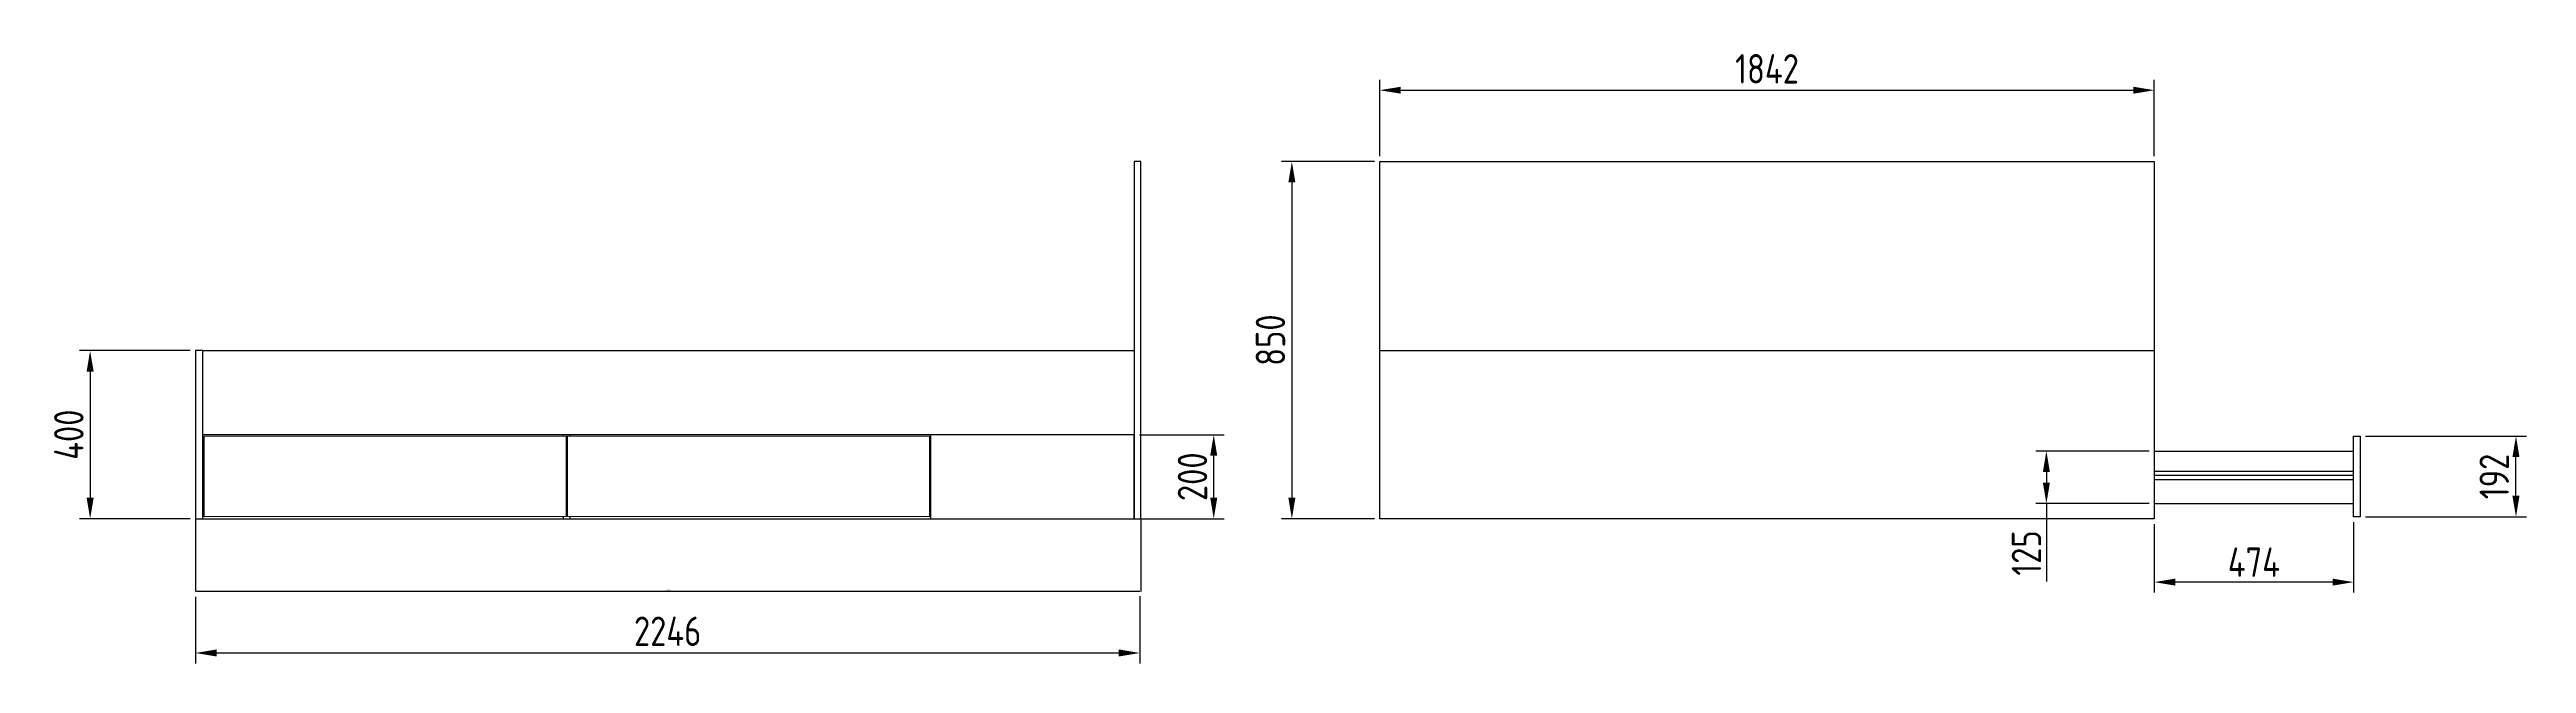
# Model space of a CAD drawing. Header units: millimetres. Extents: x 1713 to 34496, y -3951 to 7152.
# Drawn here: x 14068 to 19959, y 5692 to 7152 of the extents above; entities that cross this region are included whole.
import ezdxf

# ---------------------------------------------------------------- set-up
doc = ezdxf.new("R2010")
doc.units = ezdxf.units.MM
doc.layers.add('awcad.layer.СКД_технические_средства', color=7, linetype='Continuous', lineweight=30)
doc.styles.add('awcad.labels', font='eskd.shx')
doc.styles.get("Standard").update_dxf_attribs({"font": 'arial.ttf'})
doc.dimstyles.new('awcad.dim.building', dxfattribs={"dimtxt": 3.5, "dimasz": 2.5, "dimexe": 1.25, "dimexo": 0.625, "dimtad": 1, "dimtxsty": 'awcad.labels', "dimcen": 2.5, "dimadec": 0, "dimazin": 0, "dimtfac": 1, "dimtmove": 0, "dimatfit": 3, "dimldrblk": 'NONE', "dimfxl": 1, "dimarcsym": 0})
doc.dimstyles.new('ISO-25', dxfattribs={"dimtxt": 2.5, "dimasz": 2.5, "dimexe": 1.25, "dimexo": 0.625, "dimtad": 1, "dimtxsty": 'Standard', "dimcen": 2.5, "dimadec": 0, "dimazin": 0, "dimtfac": 1, "dimtmove": 0, "dimatfit": 3, "dimfxl": 1, "dimarcsym": 0})

# ---------------------------------------------------------------- blocks, each defined once
blk = doc.blocks.new('*D214')
at = {"layer": 'awcad.layer.СКД_технические_средства', "color": 0, "linetype": 'ByBlock', "lineweight": -2, "transparency": 16777216}
for p, q in [((17219.2, 6885.9), (16997.6, 6885.9)), ((17022.6, 6835.9), (17022.6, 6085.9)), ((17219.2, 6035.9), (16997.6, 6035.9))]:
    blk.add_line(p, q, dxfattribs=at)
at = {"layer": 'awcad.layer.СКД_технические_средства', "color": 0, "linetype": 'ByBlock', "transparency": 16777216}
for points in [[(17014.2, 6835.9), (17030.9, 6835.9), (17022.6, 6885.9)], [(17014.2, 6085.9), (17030.9, 6085.9), (17022.6, 6035.9)]]:
    blk.add_solid(points, dxfattribs=at)
at = {"layer": 'Defpoints', "color": 0, "linetype": 'ByBlock', "transparency": 16777216}
for p in [(17231.7, 6885.9), (17022.6, 6035.9), (17231.7, 6035.9)]:
    blk.add_point(p, dxfattribs=at)
at = {"layer": 'awcad.layer.СКД_технические_средства', "color": 0, "linetype": 'ByBlock', "lineweight": -2, "transparency": 16777216, "insert": (16971.7, 6460.9), "char_height": 70, "attachment_point": 5, "rotation": 90, "style": 'awcad.labels'}
blk.add_mtext('850', dxfattribs=at)
blk = doc.blocks.new('_None')
blk = doc.blocks.new('*D211')
at = {"layer": 'awcad.layer.СКД_технические_средства', "color": 0, "linetype": 'ByBlock', "lineweight": -2, "transparency": 16777216}
for p, q in [((17231.7, 6898.4), (17231.7, 7080.4)), ((19073.7, 6898.4), (19073.7, 7080.4)), ((17281.7, 7055.4), (19023.7, 7055.4))]:
    blk.add_line(p, q, dxfattribs=at)
at = {"layer": 'awcad.layer.СКД_технические_средства', "color": 0, "linetype": 'ByBlock', "transparency": 16777216}
for points in [[(17281.7, 7063.7), (17281.7, 7047.1), (17231.7, 7055.4)], [(19023.7, 7063.7), (19023.7, 7047.1), (19073.7, 7055.4)]]:
    blk.add_solid(points, dxfattribs=at)
at = {"layer": 'Defpoints', "color": 0, "linetype": 'ByBlock', "transparency": 16777216}
for p in [(19073.7, 7055.4), (17231.7, 6885.9), (19073.7, 6885.9)]:
    blk.add_point(p, dxfattribs=at)
at = {"layer": 'awcad.layer.СКД_технические_средства', "color": 0, "linetype": 'ByBlock', "lineweight": -2, "transparency": 16777216, "insert": (18152.7, 7106.3), "char_height": 70, "attachment_point": 5, "style": 'awcad.labels'}
blk.add_mtext('1842', dxfattribs=at)
blk = doc.blocks.new('*D217')
at = {"color": 0, "lineweight": -2, "transparency": 16777216}
for p, q in [((14415, 6035.3), (14415, 5862.6)), ((16663.5, 6035.3), (16663.5, 5862.6)), ((14417.5, 5863.9), (16661, 5863.9))]:
    blk.add_line(p, q, dxfattribs=at)
at = {"color": 0, "transparency": 16777216}
for points in [[(14417.5, 5864.3), (14417.5, 5863.5), (14415, 5863.9)], [(16661, 5864.3), (16661, 5863.5), (16663.5, 5863.9)]]:
    blk.add_solid(points, dxfattribs=at)
at = {"layer": 'Defpoints', "color": 0, "transparency": 16777216}
for p in [(14415, 6035.9), (16663.5, 6035.9), (16663.5, 5863.9)]:
    blk.add_point(p, dxfattribs=at)
at = {"color": 0, "transparency": 16777216, "insert": (15539.3, 5866), "char_height": 2.5, "attachment_point": 5}
blk.add_mtext('2248,5', dxfattribs=at)
blk = doc.blocks.new('*D246')
at = {"layer": 'awcad.layer.СКД_технические_средства', "color": 0, "linetype": 'ByBlock', "lineweight": -2, "transparency": 16777216}
for p, q in [((19061.2, 6196.9), (18792.1, 6196.9)), ((18817.1, 6146.9), (18817.1, 6121.9)), ((19061.2, 6071.9), (18792.1, 6071.9)), ((18817.1, 6071.9), (18817.1, 5886.9))]:
    blk.add_line(p, q, dxfattribs=at)
at = {"layer": 'awcad.layer.СКД_технические_средства', "color": 0, "linetype": 'ByBlock', "transparency": 16777216}
for points in [[(18808.7, 6146.9), (18825.4, 6146.9), (18817.1, 6196.9)], [(18808.7, 6121.9), (18825.4, 6121.9), (18817.1, 6071.9)]]:
    blk.add_solid(points, dxfattribs=at)
at = {"layer": 'Defpoints', "color": 0, "linetype": 'ByBlock', "transparency": 16777216}
for p in [(19073.7, 6196.9), (18817.1, 6071.9), (19073.7, 6071.9)]:
    blk.add_point(p, dxfattribs=at)
at = {"layer": 'awcad.layer.СКД_технические_средства', "color": 0, "linetype": 'ByBlock', "lineweight": -2, "transparency": 16777216, "insert": (18769.6, 5954.4), "char_height": 70, "attachment_point": 5, "rotation": 90, "style": 'awcad.labels'}
blk.add_mtext('125', dxfattribs=at)
blk = doc.blocks.new('*D250')
at = {"layer": 'awcad.layer.СКД_технические_средства', "color": 0, "linetype": 'ByBlock', "lineweight": -2, "transparency": 16777216}
for p, q in [((14402.5, 6435.9), (14139.4, 6435.9)), ((14164.4, 6385.9), (14164.4, 6085.9)), ((14402.5, 6035.9), (14139.4, 6035.9))]:
    blk.add_line(p, q, dxfattribs=at)
at = {"layer": 'awcad.layer.СКД_технические_средства', "color": 0, "linetype": 'ByBlock', "transparency": 16777216}
for points in [[(14156.1, 6385.9), (14172.8, 6385.9), (14164.4, 6435.9)], [(14156.1, 6085.9), (14172.8, 6085.9), (14164.4, 6035.9)]]:
    blk.add_solid(points, dxfattribs=at)
at = {"layer": 'Defpoints', "color": 0, "linetype": 'ByBlock', "transparency": 16777216}
for p in [(14415, 6435.9), (14164.4, 6035.9), (14415, 6035.9)]:
    blk.add_point(p, dxfattribs=at)
at = {"layer": 'awcad.layer.СКД_технические_средства', "color": 0, "linetype": 'ByBlock', "lineweight": -2, "transparency": 16777216, "insert": (14113.8, 6235.9), "char_height": 70, "attachment_point": 5, "rotation": 90, "style": 'awcad.labels'}
blk.add_mtext('400', dxfattribs=at)
blk = doc.blocks.new('*D258')
at = {"layer": 'awcad.layer.СКД_технические_средства', "color": 0, "linetype": 'ByBlock', "lineweight": -2, "transparency": 16777216}
for p, q in [((16660, 6235.9), (16861.8, 6235.9)), ((16836.8, 6085.9), (16836.8, 6185.9)), ((16660, 6035.9), (16861.8, 6035.9))]:
    blk.add_line(p, q, dxfattribs=at)
at = {"layer": 'awcad.layer.СКД_технические_средства', "color": 0, "linetype": 'ByBlock', "transparency": 16777216}
for points in [[(16828.4, 6185.9), (16845.1, 6185.9), (16836.8, 6235.9)], [(16828.4, 6085.9), (16845.1, 6085.9), (16836.8, 6035.9)]]:
    blk.add_solid(points, dxfattribs=at)
at = {"layer": 'Defpoints', "color": 0, "linetype": 'ByBlock', "transparency": 16777216}
for p in [(16647.5, 6235.9), (16836.8, 6235.9), (16647.5, 6035.9)]:
    blk.add_point(p, dxfattribs=at)
at = {"layer": 'awcad.layer.СКД_технические_средства', "color": 0, "linetype": 'ByBlock', "lineweight": -2, "transparency": 16777216, "insert": (16786.2, 6135.9), "char_height": 70, "attachment_point": 5, "rotation": 90, "style": 'awcad.labels'}
blk.add_mtext('200', dxfattribs=at)
blk = doc.blocks.new('*D262')
at = {"layer": 'awcad.layer.СКД_технические_средства', "color": 0, "linetype": 'ByBlock', "lineweight": -2, "transparency": 16777216}
for p, q in [((19576.2, 6232.5), (19958.9, 6232.5)), ((19933.9, 6090.5), (19933.9, 6182.5)), ((19576.2, 6040.5), (19958.9, 6040.5))]:
    blk.add_line(p, q, dxfattribs=at)
at = {"layer": 'awcad.layer.СКД_технические_средства', "color": 0, "linetype": 'ByBlock', "transparency": 16777216}
for points in [[(19925.5, 6182.5), (19942.2, 6182.5), (19933.9, 6232.5)], [(19925.5, 6090.5), (19942.2, 6090.5), (19933.9, 6040.5)]]:
    blk.add_solid(points, dxfattribs=at)
at = {"layer": 'Defpoints', "color": 0, "linetype": 'ByBlock', "transparency": 16777216}
for p in [(19563.7, 6232.5), (19933.9, 6232.5), (19563.7, 6040.5)]:
    blk.add_point(p, dxfattribs=at)
at = {"layer": 'awcad.layer.СКД_технические_средства', "color": 0, "linetype": 'ByBlock', "lineweight": -2, "transparency": 16777216, "insert": (19882.2, 6136.5), "char_height": 70, "attachment_point": 5, "rotation": 90, "style": 'awcad.labels'}
blk.add_mtext('192', dxfattribs=at)
blk = doc.blocks.new('*D266')
at = {"layer": 'awcad.layer.СКД_технические_средства', "color": 0, "linetype": 'ByBlock', "lineweight": -2, "transparency": 16777216}
for p, q in [((19073.7, 6023.4), (19073.7, 5860.2)), ((19547.7, 6028), (19547.7, 5860.2)), ((19497.7, 5885.2), (19123.7, 5885.2))]:
    blk.add_line(p, q, dxfattribs=at)
at = {"layer": 'awcad.layer.СКД_технические_средства', "color": 0, "linetype": 'ByBlock', "transparency": 16777216}
for points in [[(19123.7, 5893.5), (19123.7, 5876.9), (19073.7, 5885.2)], [(19497.7, 5893.5), (19497.7, 5876.9), (19547.7, 5885.2)]]:
    blk.add_solid(points, dxfattribs=at)
at = {"layer": 'Defpoints', "color": 0, "linetype": 'ByBlock', "transparency": 16777216}
for p in [(19073.7, 6035.9), (19547.7, 6040.5), (19073.7, 5885.2)]:
    blk.add_point(p, dxfattribs=at)
at = {"layer": 'awcad.layer.СКД_технические_средства', "color": 0, "linetype": 'ByBlock', "lineweight": -2, "transparency": 16777216, "insert": (19310.7, 5932.7), "char_height": 70, "attachment_point": 5, "style": 'awcad.labels'}
blk.add_mtext('474', dxfattribs=at)
blk = doc.blocks.new('*D462')
at = {"layer": 'awcad.layer.СКД_технические_средства', "color": 0, "linetype": 'ByBlock', "lineweight": -2, "transparency": 16777216}
for p, q in [((14415, 5850.1), (14415, 5691.7)), ((16661, 5851.8), (16661, 5691.7)), ((14465, 5716.7), (16611, 5716.7))]:
    blk.add_line(p, q, dxfattribs=at)
at = {"layer": 'awcad.layer.СКД_технические_средства', "color": 0, "linetype": 'ByBlock', "transparency": 16777216}
for points in [[(14465, 5725), (14465, 5708.3), (14415, 5716.7)], [(16611, 5725), (16611, 5708.3), (16661, 5716.7)]]:
    blk.add_solid(points, dxfattribs=at)
at = {"layer": 'Defpoints', "color": 0, "linetype": 'ByBlock', "transparency": 16777216}
for p in [(14415, 5862.6), (16661, 5864.3), (16661, 5716.7)]:
    blk.add_point(p, dxfattribs=at)
at = {"layer": 'awcad.layer.СКД_технические_средства', "color": 0, "linetype": 'ByBlock', "lineweight": -2, "transparency": 16777216, "insert": (15538, 5768.3), "char_height": 70, "attachment_point": 5, "style": 'awcad.labels'}
blk.add_mtext('2246', dxfattribs=at)

msp = doc.modelspace()

# ---------------------------------------------------------------- linework, layer by layer
for points in [[(16663.513, 6035.887), (16663.513, 6885.887), (16647.513, 6885.887), (16647.513, 6035.887)], [(17231.713, 6035.887), (17231.713, 6885.887), (19073.713, 6885.887), (19073.713, 6035.887)], [(14415.013, 6435.887), (14415.013, 6035.887), (14432.513, 6035.887), (14432.513, 6435.887)], [(16647.513, 6435.887), (16647.513, 6235.887), (14432.513, 6235.887), (14432.513, 6435.887)], [(19073.713, 6435.887), (19073.713, 6035.887), (17231.713, 6035.887), (17231.713, 6435.887)], [(16163.338, 6035.887), (16647.513, 6035.887), (16647.513, 6235.887), (16163.338, 6235.887)]]:
    msp.add_lwpolyline(points, close=True)
at = {"color": 3}
for points in [[(14435.513, 6232.511), (15296.513, 6233.263), (15296.513, 6041.264), (14435.513, 6040.515)], [(15299.513, 6233.263), (16160.513, 6232.511), (16160.513, 6040.511), (15299.513, 6041.264)], [(19563.713, 6040.511), (19547.713, 6040.511), (19547.713, 6232.511), (19563.713, 6232.511)]]:
    msp.add_lwpolyline(points, close=True, dxfattribs=at)
for points in [[(15289.926, 6233.257), (15289.926, 6235.887)], [(15305.926, 6233.258), (15305.926, 6235.887)], [(14432.513, 6035.887), (16163.338, 6035.887)], [(15289.926, 6035.887), (15289.926, 6041.258)], [(15305.926, 6035.887), (15305.926, 6041.258)]]:
    msp.add_lwpolyline(points)
for points in [[(19073.713, 6196.887), (19547.713, 6196.887)], [(19547.713, 6148.574), (19073.713, 6148.574)], [(19547.713, 6138.574), (19073.713, 6138.574)], [(19547.713, 6128.574), (19073.713, 6128.574)], [(19073.713, 6071.887), (19547.713, 6071.887)]]:
    msp.add_lwpolyline(points, dxfattribs=at)

# ---------------------------------------------------------------- dimensions: what is measured, and where the dimension line sits
dim = msp.add_linear_dim(base=(16663.513, 5863.888), p1=(14415.013, 6035.887), p2=(16663.513, 6035.887), dimstyle='ISO-25')
dim.commit()
dim.dimension.update_dxf_attribs({"geometry": '*D217', "text_midpoint": (15539.263, 5866.016)})
at = {"layer": 'awcad.layer.СКД_технические_средства', "color": 253, "linetype": 'ByBlock', "lineweight": -2}
for base, p1, p2, picture, middle in [((19073.713, 7055.412), (17231.713, 6885.887), (19073.713, 6885.887), '*D211', (18152.713, 7106.277)), ((19073.713, 5885.195), (19547.713, 6040.511), (19073.713, 6035.887), '*D266', (19310.713, 5932.695)), ((16661.013, 5716.665), (14415.013, 5862.638), (16661.013, 5864.305), '*D462', (15538.013, 5768.307))]:
    dim = msp.add_linear_dim(base=base, p1=p1, p2=p2, dimstyle='awcad.dim.building', dxfattribs=at)
    dim.commit()
    dim.dimension.update_dxf_attribs({"geometry": picture, "text_midpoint": middle})
for base, p1, p2, picture, middle in [((17022.553, 6035.887), (17231.713, 6885.887), (17231.713, 6035.887), '*D214', (16971.687, 6460.887)), ((14164.434, 6035.887), (14415.013, 6435.887), (14415.013, 6035.887), '*D250', (14113.827, 6235.887)), ((18817.081, 6071.887), (19073.713, 6196.887), (19073.713, 6071.887), '*D246', (18769.581, 5954.387)), ((19933.878, 6232.511), (19563.713, 6040.511), (19563.713, 6232.511), '*D262', (19882.236, 6136.511))]:
    dim = msp.add_linear_dim(base=base, p1=p1, p2=p2, angle=90, dimstyle='awcad.dim.building', dxfattribs=at)
    dim.commit()
    dim.dimension.update_dxf_attribs({"geometry": picture, "text_midpoint": middle})
dim = msp.add_linear_dim(base=(16836.77, 6235.887), p1=(16647.513, 6035.887), p2=(16647.513, 6235.887), angle=90, dimstyle='awcad.dim.building', dxfattribs=at)
dim.commit()
dim.dimension.update_dxf_attribs({"geometry": '*D258', "text_midpoint": (16836.77, 6135.887), "dimtype": 160})

doc.saveas('drawing.dxf')
